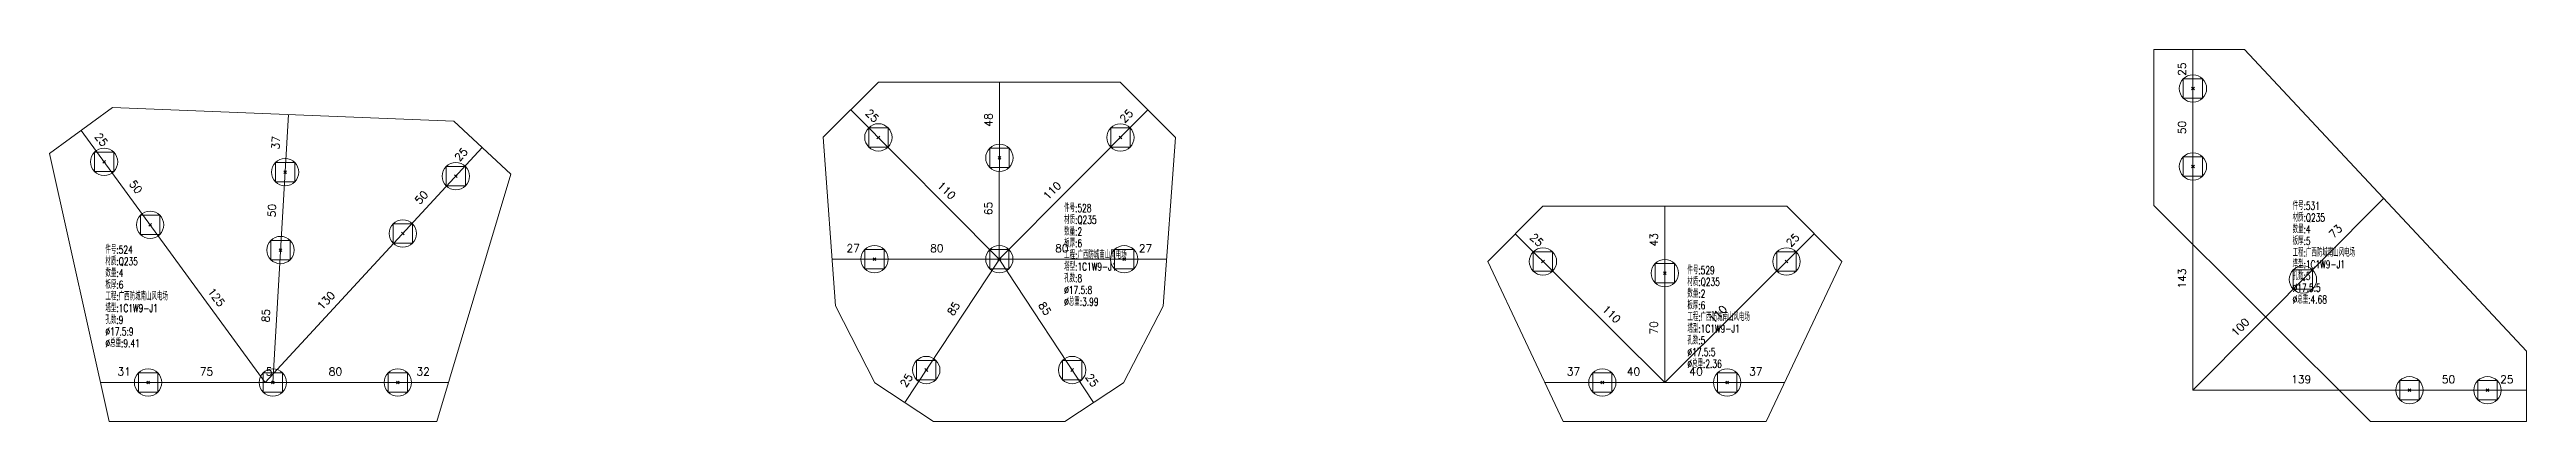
# Model space of a CAD drawing. Extents: x -105 to 10956, y -4548 to 9487.
# Drawn here: x 3311 to 4898, y 2580 to 2818 of the extents above; entities that cross this region are included whole.
import ezdxf
from ezdxf.enums import TextEntityAlignment as Align

# ---------------------------------------------------------------- set-up
doc = ezdxf.new("R2010")
doc.units = 0
doc.header["$MEASUREMENT"] = 0
doc.layers.add('1', color=7, linetype='CONTINUOUS', lineweight=25)
doc.layers.add('2', color=7, linetype='CONTINUOUS', lineweight=25)
doc.styles.get("Standard").update_dxf_attribs({"font": 'simplex.shx', "width": 0.7, "height": 3, "bigfont": 'gbhzfs.shx'})

msp = doc.modelspace()

# ---------------------------------------------------------------- texts
at = {"layer": '2', "color": 7, "linetype": 'Continuous', "lineweight": 13}
for s, rotation, p in [('25', 90, (4681.58943, 2805.39889)), ('25', 316, (3835.72134, 2772.59359)), ('25', 45, (4004.15392, 2772.5106)), ('25', 307, (3341.41147, 2757.76552)), ('37', 87, (3460.37588, 2757.98626)), ('48', 90, (3916.93771, 2772.73518)), ('50', 90, (4681.58943, 2767.89889)), ('25', 47, (3577.9978, 2747.93534)), ('50', 307, (3363.51933, 2727.47539)), ('110', 316, (3883.27527, 2724.68872)), ('110', 45, (3956.5528, 2724.65261)), ('50', 87, (3457.86887, 2714.53637)), ('50', 47, (3552.54208, 2720.39922)), ('65', 90, (3916.90977, 2716.0431)), ('25', 316, (4261.42393, 2693.01864)), ('43', 90, (4343.20528, 2695.99065)), ('25', 45, (4430.98664, 2693.01864)), ('73', 45, (4778.74932, 2698.62245)), ('143', 90, (4681.58943, 2671.22253)), ('125', 307, (3415.10435, 2656.7984)), ('85', 87, (3453.98069, 2647.14845)), ('130', 47, (3491.44816, 2654.31224)), ('85', 57, (3894.00319, 2649.6835)), ('85', 304, (3945.74583, 2649.67784)), ('110', 316, (4309.30535, 2645.44113)), ('110', 45, (4383.10521, 2645.44113)), ('70', 90, (4343.20528, 2639.54621)), ('100', 45, (4717.69257, 2637.13849)), ('25', 57, (3863.7314, 2603.73752)), ('25', 304, (3975.95714, 2603.7217))]:
    msp.add_text(s, height=5, rotation=rotation, dxfattribs=at).set_placement(p, align=Align.BOTTOM_CENTER)
for s, p in [('27', (3826.30102, 2686.58774)), ('80', (3879.89525, 2686.56134)), ('80', (3959.89525, 2686.52192)), ('27', (4013.48948, 2686.4955)), ('31', (3359.25545, 2607.54621)), ('75', (3412.0276, 2607.54621)), ('5', (3452.0276, 2607.54621)), ('80', (3494.52758, 2607.54621)), ('32', (3550.77345, 2607.54621)), ('37', (4287.80024, 2607.54621)), ('40', (4326.20528, 2607.54621)), ('40', (4366.20528, 2607.54621)), ('37', (4404.61033, 2607.54621)), ('139', (4753.90952, 2602.5462)), ('50', (4848.22964, 2602.54621)), ('25', (4885.72964, 2602.5462))]:
    msp.add_text(s, height=5, dxfattribs=at).set_placement(p, align=Align.BOTTOM_CENTER)
at = {"layer": '2', "color": 7, "linetype": 'Continuous', "lineweight": 13, "char_height": 5, "width": 500, "attachment_point": 1, "line_spacing_factor": 0.9}
for s, insert in [('件号:528\\P材质:Q235\\P数量:2\\P板厚:6\\P工程:广西防城南山风电场\\P塔型:1C1W9-J1\\P孔数:8\\P%%c17.5:8\\P%%c总重:3.99', (3961.43227, 2718.75506)), ('件号:531\\P材质:Q235\\P数量:4\\P板厚:5\\P工程:广西防城南山风电场\\P塔型:1C1W9-J1\\P孔数:5\\P%%c17.5:5\\P%%c总重:4.68', (4748.40953, 2720.22255)), ('件号:524\\P材质:Q235\\P数量:4\\P板厚:6\\P工程:广西防城南山风电场\\P塔型:1C1W9-J1\\P孔数:9\\P%%c17.5:9\\P%%c总重:9.41', (3347.23448, 2692.18919)), ('件号:529\\P材质:Q235\\P数量:2\\P板厚:6\\P工程:广西防城南山风电场\\P塔型:1C1W9-J1\\P孔数:5\\P%%c17.5:5\\P%%c总重:2.36', (4360.70528, 2678.99065))]:
    msp.add_mtext(s, dxfattribs=dict(at, insert=insert))

# ---------------------------------------------------------------- linework, layer by layer
at = {"layer": '1', "color": 7, "linetype": 'Continuous', "lineweight": 18}
for p, q in [((4717.58943, 2817.89889), (4659.58943, 2817.89889)), ((4659.58943, 2817.89889), (4659.58943, 2717.89889)), ((4898.22964, 2624.54621), (4717.58943, 2817.89889)), ((3842.52849, 2796.96391), (3807.04341, 2761.73879)), ((3997.37079, 2796.88762), (3842.52849, 2796.96391)), ((4032.82114, 2761.62754), (3997.37079, 2796.88762)), ((3351.8124, 2780.83218), (3311.42555, 2751.35503)), ((3570.32844, 2772.04823), (3351.8124, 2780.83218)), ((3607.04341, 2738.10696), (3570.32844, 2772.04823)), ((3807.04341, 2761.73879), (3814.879, 2653.59338)), ((4024.87898, 2653.4899), (4032.82114, 2761.62754)), ((3311.42555, 2751.35503), (3349.52758, 2579.54621)), ((3559.52758, 2579.54621), (3607.04341, 2738.10696)), ((4268.06374, 2717.43509), (4232.82114, 2681.96737)), ((4424.34683, 2717.43509), (4268.06374, 2717.43509)), ((4459.58943, 2681.96737), (4424.34683, 2717.43509)), ((4659.58943, 2717.89889), (4798.22964, 2579.54621)), ((4232.82114, 2681.96737), (4281.20528, 2579.54621)), ((4411.20528, 2579.54621), (4459.58943, 2681.96737)), ((3814.879, 2653.59338), (3840.15347, 2604.30324)), ((3999.53598, 2604.26167), (4024.87898, 2653.4899)), ((4898.22964, 2579.54621), (4898.22964, 2624.54621)), ((3840.15347, 2604.30324), (3877.73115, 2579.54621)), ((3961.93247, 2579.54621), (3999.53598, 2604.26167)), ((3349.52758, 2579.54621), (3559.52758, 2579.54621)), ((3877.73115, 2579.54621), (3961.93247, 2579.54621)), ((4281.20528, 2579.54621), (4411.20528, 2579.54621)), ((4798.22964, 2579.54621), (4898.22964, 2579.54621))]:
    msp.add_line(p, q, dxfattribs=at)
at = {"layer": '1', "color": 7, "linetype": 'Continuous', "lineweight": 13}
for p, q in [((4678.40318, 2786.71264), (4678.40318, 2799.08514)), ((4678.40318, 2799.08514), (4690.77568, 2799.08514)), ((4683.71443, 2792.02389), (4685.46443, 2793.77389)), ((4685.46443, 2792.02389), (4683.71443, 2793.77389)), ((4690.77568, 2799.08514), (4690.77568, 2786.71264)), ((4690.77568, 2786.71264), (4678.40318, 2786.71264)), ((3836.21226, 2755.42256), (3836.21226, 2767.79506)), ((3836.21226, 2767.79506), (3848.58476, 2767.79506)), ((3841.52351, 2760.73381), (3843.27351, 2762.48381)), ((3843.27351, 2760.73381), (3841.52351, 2762.48381)), ((3848.58476, 2767.79506), (3848.58476, 2755.42256)), ((3991.27968, 2755.34615), (3991.27968, 2767.71865)), ((3991.27968, 2767.71865), (4003.65218, 2767.71865)), ((3996.59093, 2760.6574), (3998.34093, 2762.4074)), ((3998.34093, 2760.6574), (3996.59093, 2762.4074)), ((4003.65218, 2767.71865), (4003.65218, 2755.34615)), ((3340.1713, 2739.71393), (3340.1713, 2752.08643)), ((3340.1713, 2752.08643), (3352.5438, 2752.08643)), ((3345.48255, 2745.02518), (3347.23255, 2746.77518)), ((3347.23255, 2745.02518), (3345.48255, 2746.77518)), ((3352.5438, 2752.08643), (3352.5438, 2739.71393)), ((3456.1177, 2733.13581), (3456.1177, 2745.50831)), ((3456.1177, 2745.50831), (3468.4902, 2745.50831)), ((3468.4902, 2745.50831), (3468.4902, 2733.13581)), ((3848.58476, 2755.42256), (3836.21226, 2755.42256)), ((3913.73955, 2742.35538), (3913.73955, 2754.72788)), ((3913.73955, 2754.72788), (3926.11205, 2754.72788)), ((3919.0508, 2747.66663), (3920.8008, 2749.41663)), ((3920.8008, 2747.66663), (3919.0508, 2749.41663)), ((3926.11205, 2754.72788), (3926.11205, 2742.35538)), ((4003.65218, 2755.34615), (3991.27968, 2755.34615)), ((4678.40318, 2736.71264), (4678.40318, 2749.08514)), ((4678.40318, 2749.08514), (4690.77568, 2749.08514)), ((4690.77568, 2749.08514), (4690.77568, 2736.71264)), ((3352.5438, 2739.71393), (3340.1713, 2739.71393)), ((3468.4902, 2733.13581), (3456.1177, 2733.13581)), ((3461.42895, 2738.44706), (3463.17895, 2740.19706)), ((3463.17895, 2738.44706), (3461.42895, 2740.19706)), ((3565.52921, 2730.53392), (3565.52921, 2742.90642)), ((3565.52921, 2742.90642), (3577.90171, 2742.90642)), ((3577.90171, 2730.53392), (3565.52921, 2730.53392)), ((3570.84046, 2735.84517), (3572.59046, 2737.59517)), ((3572.59046, 2735.84517), (3570.84046, 2737.59517)), ((3577.90171, 2742.90642), (3577.90171, 2730.53392)), ((3926.11205, 2742.35538), (3913.73955, 2742.35538)), ((4690.77568, 2736.71264), (4678.40318, 2736.71264)), ((4683.71443, 2742.02389), (4685.46443, 2743.77389)), ((4685.46443, 2742.02389), (4683.71443, 2743.77389)), ((3369.64845, 2699.32708), (3369.64845, 2711.69958)), ((3369.64845, 2711.69958), (3382.02095, 2711.69958)), ((3382.02095, 2699.32708), (3369.64845, 2699.32708)), ((3374.9597, 2704.63833), (3376.7097, 2706.38833)), ((3376.7097, 2704.63833), (3374.9597, 2706.38833)), ((3382.02095, 2711.69958), (3382.02095, 2699.32708)), ((3531.58826, 2693.81908), (3531.58826, 2706.19158)), ((3531.58826, 2706.19158), (3543.96076, 2706.19158)), ((3536.89951, 2699.13033), (3538.64951, 2700.88033)), ((3538.64951, 2699.13033), (3536.89951, 2700.88033)), ((3543.96076, 2706.19158), (3543.96076, 2693.81908)), ((3453.23757, 2683.21882), (3453.23757, 2695.59132)), ((3453.23757, 2695.59132), (3465.61007, 2695.59132)), ((3465.61007, 2683.21882), (3453.23757, 2683.21882)), ((3458.54882, 2688.53007), (3460.29882, 2690.28007)), ((3460.29882, 2688.53007), (3458.54882, 2690.28007)), ((3465.61007, 2695.59132), (3465.61007, 2683.21882)), ((3543.96076, 2693.81908), (3531.58826, 2693.81908)), ((3833.70753, 2677.3948), (3833.70753, 2689.7673)), ((3833.70753, 2689.7673), (3846.08003, 2689.7673)), ((3839.01878, 2682.70605), (3840.76878, 2684.45605)), ((3840.76878, 2682.70605), (3839.01878, 2684.45605)), ((3846.08003, 2689.7673), (3846.08003, 2677.3948)), ((3913.70752, 2677.35538), (3913.70752, 2689.72788)), ((3913.70752, 2689.72788), (3926.08002, 2689.72788)), ((3919.01877, 2682.66663), (3920.76877, 2684.41663)), ((3920.76877, 2682.66663), (3919.01877, 2684.41663)), ((3926.08002, 2689.72788), (3926.08002, 2677.35538)), ((3993.70751, 2677.31597), (3993.70751, 2689.68847)), ((3993.70751, 2689.68847), (4006.08001, 2689.68847)), ((3999.01876, 2682.62722), (4000.76876, 2684.37722)), ((4000.76876, 2682.62722), (3999.01876, 2684.37722)), ((4006.08001, 2689.68847), (4006.08001, 2677.31597)), ((4261.99005, 2675.89368), (4261.99005, 2688.26618)), ((4261.99005, 2688.26618), (4274.36255, 2688.26618)), ((4267.3013, 2681.20493), (4269.0513, 2682.95493)), ((4269.0513, 2681.20493), (4267.3013, 2682.95493)), ((4274.36255, 2688.26618), (4274.36255, 2675.89368)), ((4418.04801, 2675.89368), (4418.04801, 2688.26618)), ((4418.04801, 2688.26618), (4430.42051, 2688.26618)), ((4423.35926, 2681.20493), (4425.10926, 2682.95493)), ((4425.10926, 2681.20493), (4423.35926, 2682.95493)), ((4430.42051, 2688.26618), (4430.42051, 2675.89368)), ((3846.08003, 2677.3948), (3833.70753, 2677.3948)), ((3926.08002, 2677.35538), (3913.70752, 2677.35538)), ((4006.08001, 2677.31597), (3993.70751, 2677.31597)), ((4274.36255, 2675.89368), (4261.99005, 2675.89368)), ((4340.01903, 2668.35996), (4340.01903, 2680.73246)), ((4340.01903, 2680.73246), (4352.39153, 2680.73246)), ((4352.39153, 2668.35996), (4340.01903, 2668.35996)), ((4345.33028, 2673.67121), (4347.08028, 2675.42121)), ((4347.08028, 2673.67121), (4345.33028, 2675.42121)), ((4352.39153, 2680.73246), (4352.39153, 2668.35996)), ((4430.42051, 2675.89368), (4418.04801, 2675.89368)), ((4748.8669, 2664.31672), (4748.8669, 2676.68922)), ((4748.8669, 2676.68922), (4761.2394, 2676.68922)), ((4754.17815, 2669.62797), (4755.92815, 2671.37797)), ((4755.92815, 2669.62797), (4754.17815, 2671.37797)), ((4761.2394, 2676.68922), (4761.2394, 2664.31672)), ((4761.2394, 2664.31672), (4748.8669, 2664.31672)), ((3866.92701, 2606.33808), (3866.92701, 2618.71058)), ((3866.92701, 2618.71058), (3879.29951, 2618.71058)), ((3879.29951, 2618.71058), (3879.29951, 2606.33808)), ((3960.39798, 2606.33187), (3960.39798, 2618.70437)), ((3960.39798, 2618.70437), (3972.77048, 2618.70437)), ((3972.77048, 2618.70437), (3972.77048, 2606.33187)), ((3368.34133, 2598.35996), (3368.34133, 2610.73246)), ((3368.34133, 2610.73246), (3380.71383, 2610.73246)), ((3373.65258, 2603.67121), (3375.40258, 2605.42121)), ((3375.40258, 2603.67121), (3373.65258, 2605.42121)), ((3380.71383, 2610.73246), (3380.71383, 2598.35996)), ((3448.34133, 2598.35996), (3448.34133, 2610.73246)), ((3448.34133, 2610.73246), (3460.71383, 2610.73246)), ((3453.65258, 2603.67121), (3455.40258, 2605.42121)), ((3455.40258, 2603.67121), (3453.65258, 2605.42121)), ((3460.71383, 2610.73246), (3460.71383, 2598.35996)), ((3528.34133, 2598.35996), (3528.34133, 2610.73246)), ((3528.34133, 2610.73246), (3540.71383, 2610.73246)), ((3533.65258, 2603.67121), (3535.40258, 2605.42121)), ((3535.40258, 2603.67121), (3533.65258, 2605.42121)), ((3540.71383, 2610.73246), (3540.71383, 2598.35996)), ((3879.29951, 2606.33808), (3866.92701, 2606.33808)), ((3872.23826, 2611.64933), (3873.98826, 2613.39933)), ((3873.98826, 2611.64933), (3872.23826, 2613.39933)), ((3972.77048, 2606.33187), (3960.39798, 2606.33187)), ((3965.70923, 2611.64312), (3967.45923, 2613.39312)), ((3967.45923, 2611.64312), (3965.70923, 2613.39312)), ((4300.01903, 2598.35996), (4300.01903, 2610.73246)), ((4300.01903, 2610.73246), (4312.39153, 2610.73246)), ((4305.33028, 2603.67121), (4307.08028, 2605.42121)), ((4307.08028, 2603.67121), (4305.33028, 2605.42121)), ((4312.39153, 2610.73246), (4312.39153, 2598.35996)), ((4380.01903, 2598.35996), (4380.01903, 2610.73246)), ((4380.01903, 2610.73246), (4392.39153, 2610.73246)), ((4385.33028, 2603.67121), (4387.08028, 2605.42121)), ((4387.08028, 2603.67121), (4385.33028, 2605.42121)), ((4392.39153, 2610.73246), (4392.39153, 2598.35996)), ((4817.04339, 2593.35996), (4817.04339, 2605.73246)), ((4817.04339, 2605.73246), (4829.41589, 2605.73246)), ((4829.41589, 2605.73246), (4829.41589, 2593.35996)), ((4867.04339, 2593.35996), (4867.04339, 2605.73246)), ((4867.04339, 2605.73246), (4879.41589, 2605.73246)), ((4879.41589, 2605.73246), (4879.41589, 2593.35996)), ((3380.71383, 2598.35996), (3368.34133, 2598.35996)), ((3460.71383, 2598.35996), (3448.34133, 2598.35996)), ((3540.71383, 2598.35996), (3528.34133, 2598.35996)), ((4312.39153, 2598.35996), (4300.01903, 2598.35996)), ((4392.39153, 2598.35996), (4380.01903, 2598.35996)), ((4829.41589, 2593.35996), (4817.04339, 2593.35996)), ((4822.35464, 2598.67121), (4824.10464, 2600.42121)), ((4824.10464, 2598.67121), (4822.35464, 2600.42121)), ((4879.41589, 2593.35996), (4867.04339, 2593.35996)), ((4872.35464, 2598.67121), (4874.10464, 2600.42121)), ((4874.10464, 2598.67121), (4872.35464, 2600.42121))]:
    msp.add_line(p, q, dxfattribs=at)
for centre in [(4684.58943, 2792.89889), (3842.39851, 2761.60881), (3997.46593, 2761.5324), (3346.35755, 2745.90018), (3462.30395, 2739.32206), (3571.71546, 2736.72017), (3919.9258, 2748.54163), (4684.58943, 2742.89889), (3375.8347, 2705.51333), (3459.42382, 2689.40507), (3537.77451, 2700.00533), (3839.89378, 2683.58105), (3919.89377, 2683.54163), (3999.89376, 2683.50222), (4268.1763, 2682.07993), (4346.20528, 2674.54621), (4424.23426, 2682.07993), (4755.05315, 2670.50297), (3873.11326, 2612.52433), (3966.58423, 2612.51812), (3374.52758, 2604.54621), (3454.52758, 2604.54621), (3534.52758, 2604.54621), (4306.20528, 2604.54621), (4386.20528, 2604.54621), (4823.22964, 2599.54621), (4873.22964, 2599.54621)]:
    msp.add_circle(centre, 8.75, dxfattribs=at)
at = {"layer": '2', "color": 9, "linetype": 'Continuous', "lineweight": 13}
for p, q in [((4684.58943, 2599.54618), (4684.58943, 2817.89889)), ((3919.89374, 2683.54161), (3919.94961, 2796.92576)), ((3919.89382, 2683.54161), (3824.78595, 2779.35136)), ((3919.89372, 2683.54161), (4015.09595, 2779.25759)), ((3449.52758, 2604.54621), (3331.61898, 2766.09361)), ((3454.52761, 2604.54621), (3464.43784, 2776.30484)), ((3449.52762, 2604.54621), (3588.68594, 2755.07758)), ((4346.20528, 2604.54621), (4346.20528, 2717.43509)), ((4684.5894, 2599.54618), (4806.70289, 2722.51411)), ((4346.20529, 2604.54621), (4250.44244, 2699.70123)), ((4346.20528, 2604.54621), (4441.96812, 2699.70123)), ((4027.08224, 2683.48879), (3812.7053, 2683.59442)), ((3919.90342, 2683.5416), (3859.35983, 2591.64966)), ((3919.89378, 2683.54161), (3980.3164, 2591.62932)), ((3567.01932, 2604.54621), (3343.98333, 2604.54621)), ((4423.01538, 2604.54621), (4269.39519, 2604.54621)), ((4684.5894, 2599.54618), (4898.22964, 2599.54618))]:
    msp.add_line(p, q, dxfattribs=at)

msp.set_redraw_order([(e.dxf.handle, doc.entitydb.next_handle()) for e in msp.query("TEXT MTEXT ATTDEF DIMENSION ARC_DIMENSION")])  # texts and dimensions are drawn at this point

doc.saveas('drawing.dxf')
